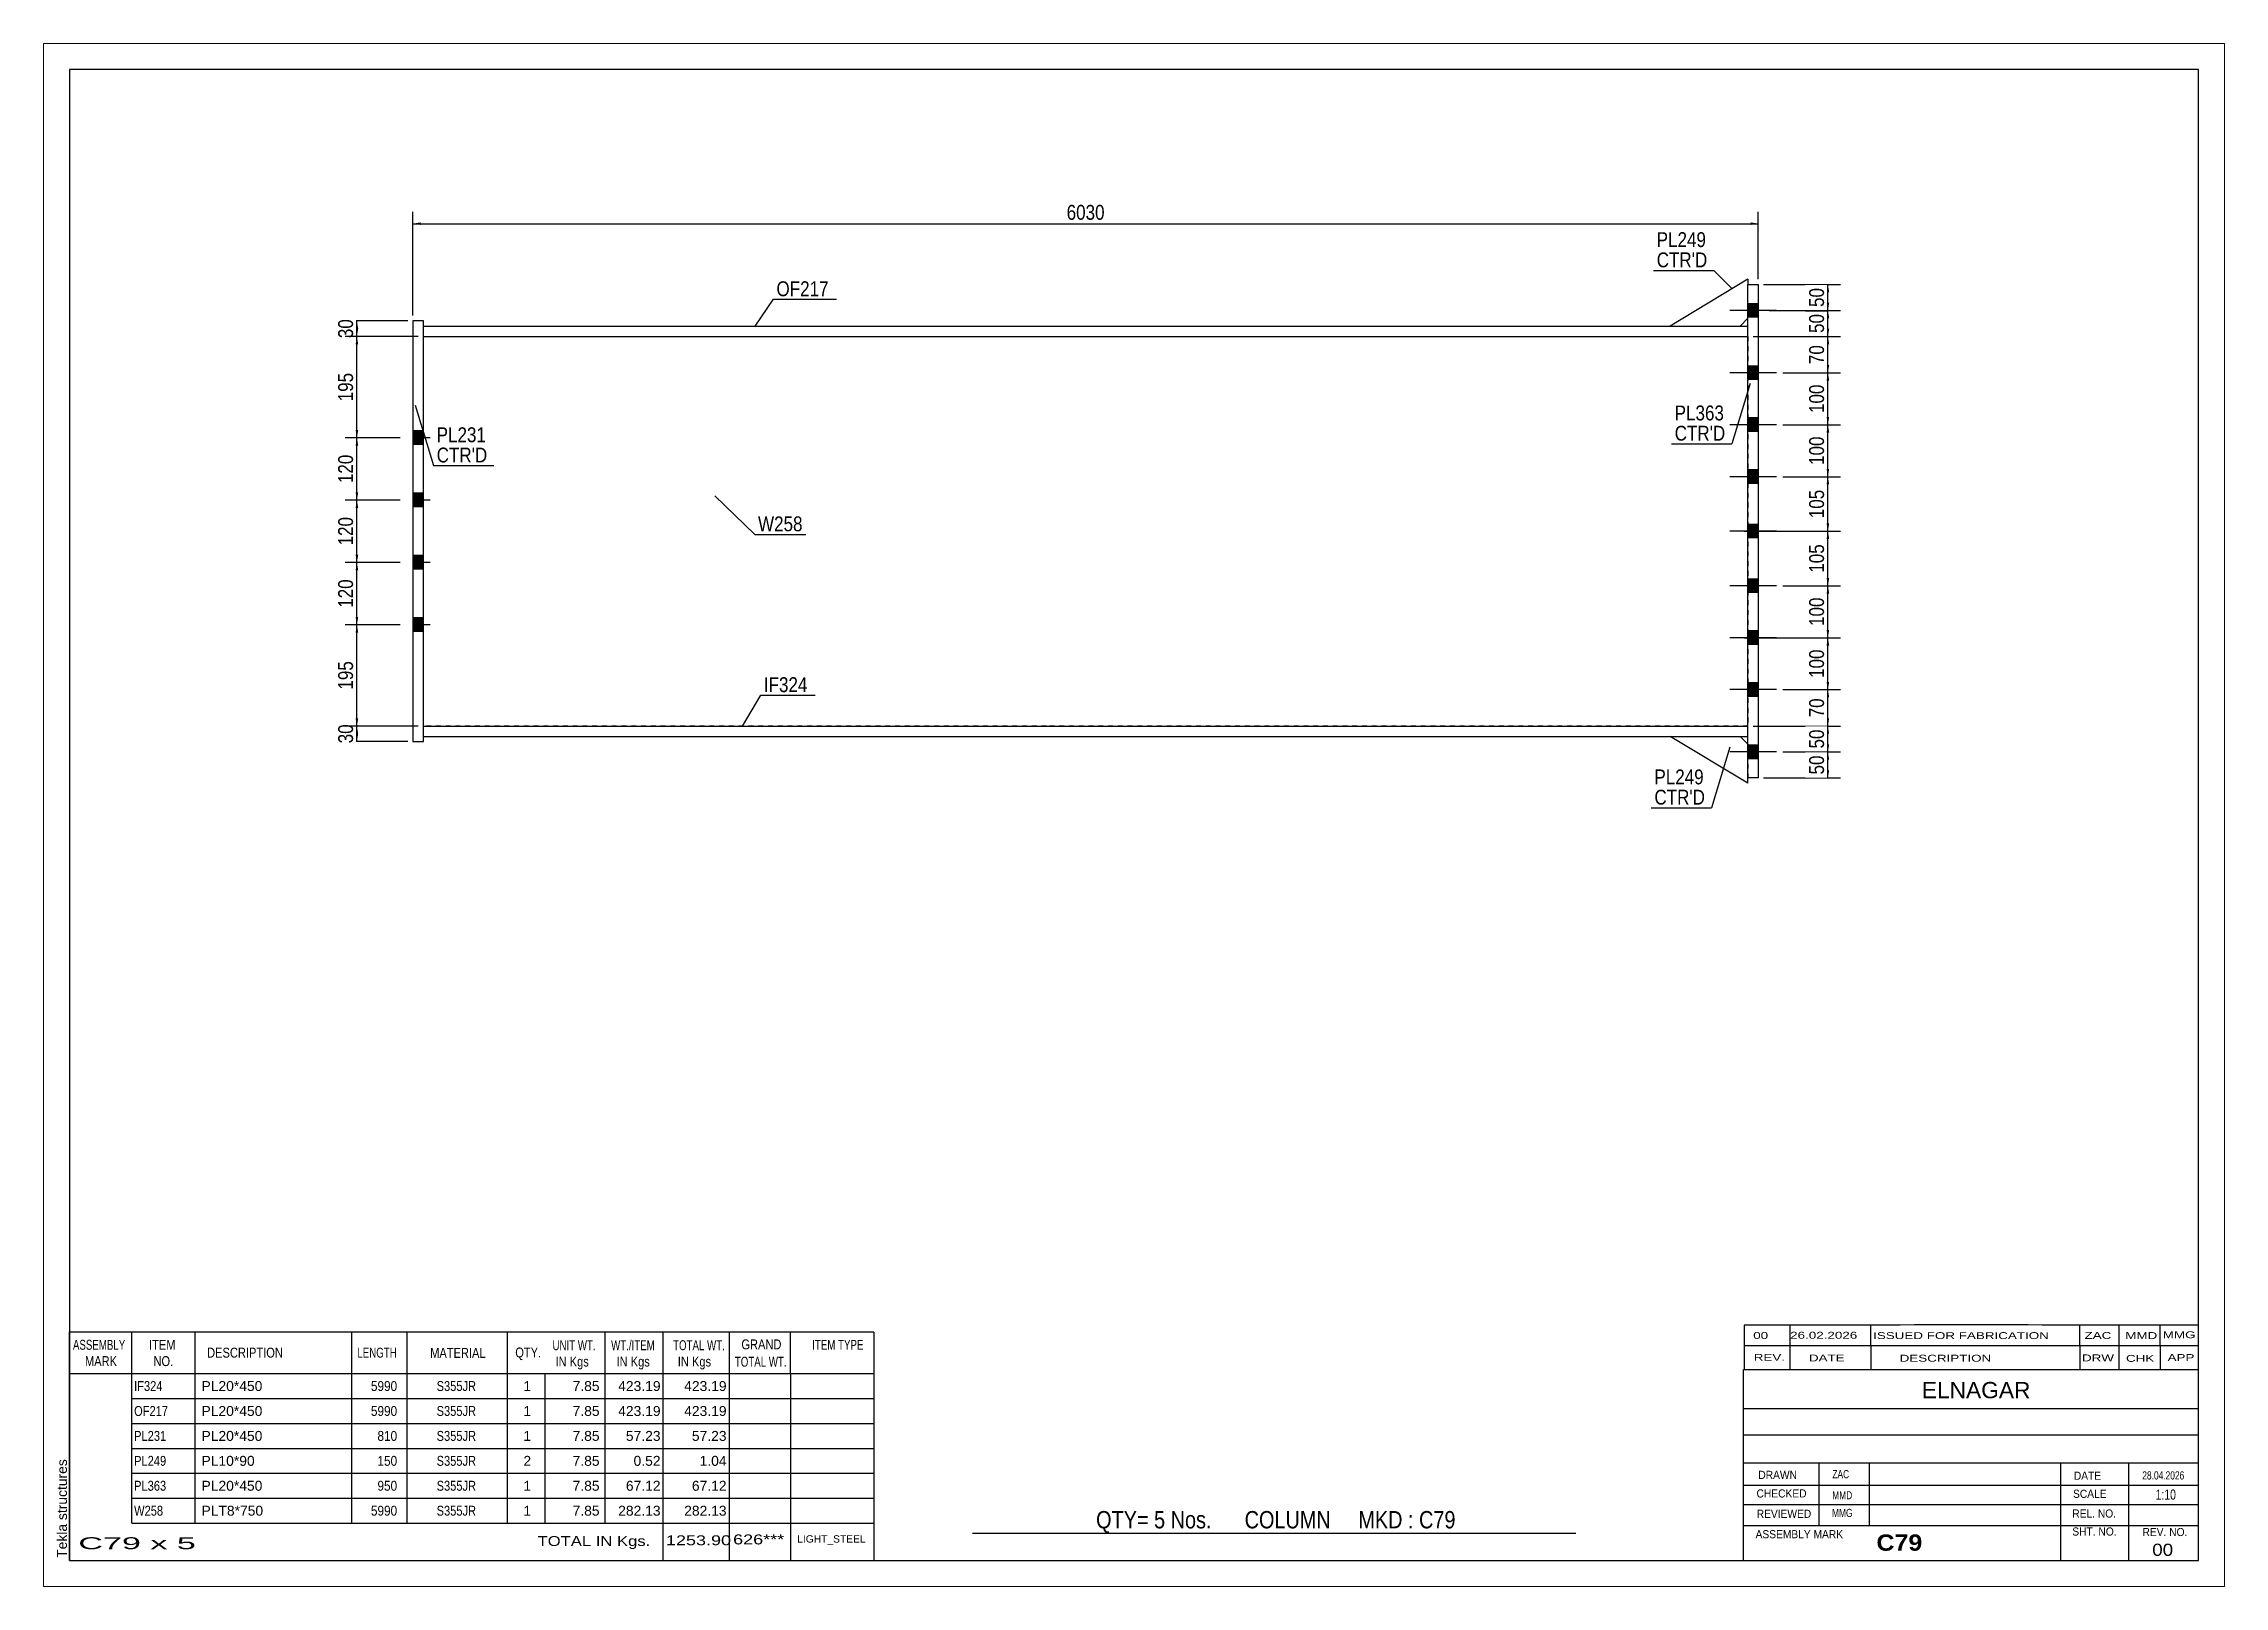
# Paper-space layout 'Layout1' of a CAD drawing. Header units: millimetres. Extents: x 0 to 420, y 0 to 297.
# The model-space entities are those that its viewports show. They can reach past a viewport. Long polylines and large blocks are cut down to what shows.
import ezdxf

# ---------------------------------------------------------------- set-up
doc = ezdxf.new("R2010")
doc.units = ezdxf.units.MM
doc.linetypes.add('DXK_LINE_DOT1', pattern=[1.8814, 0.9407, -0.9407])
doc.layers.add('Viewport layer', color=7, linetype='Continuous', plot=False)
doc.styles.add('Arial', font='ARIAL.TTF', dxfattribs={"height": 0.2})
doc.styles.add('Arial Bold', font='ARIALBD.TTF', dxfattribs={"height": 0.2})
doc.styles.add('Arial Narrow', font='ARIALN.TTF', dxfattribs={"height": 0.2})

# ---------------------------------------------------------------- blocks, each defined once
blk = doc.blocks.new('Unknown-622254100-1209')
at = {"color": 5, "linetype": 'Continuous'}
for p, q in [((45.86, 123.87), (-364.14, 123.87)), ((-364.14, 123.87), (-364.14, -163.13)), ((45.86, -163.13), (45.86, 123.87)), ((-364.14, -163.13), (45.86, -163.13))]:
    blk.add_line(p, q, dxfattribs=at)
at = {"color": 174, "linetype": 'Continuous', "style": 'Arial'}
blk.add_text('Tekla structures', height=1.9102, rotation=90, dxfattribs=at).set_placement((-364.64, -162.63))
blk = doc.blocks.new('Part-622254100-1255 - 1230')
at = {"color": 2, "linetype": 'Continuous'}
for p, q in [((-296, 72.5), (-296, 74.5)), ((-296, 74.5), (-176, 74.5)), ((-296, 72.5), (-176, 72.5)), ((-175.9, 74.5), (-40.9, 74.5)), ((-175.9, 72.5), (-40.9, 72.5)), ((-40.9, 72.5), (-40.9, 74.5))]:
    blk.add_line(p, q, dxfattribs=at)
blk = doc.blocks.new('Part-622254100-1321 - 1230')
at = {"color": 2, "linetype": 'Continuous'}
for p, q in [((-40.9, 83.5), (-55.9, 74.5)), ((-40.9, 83.5), (-40.9, 82.5)), ((-42.4, 74.5), (-40.9, 76))]:
    blk.add_line(p, q, dxfattribs=at)
at = {"color": 7, "linetype": 'DXK_LINE_DOT1'}
for p, q in [((-40.9, 76), (-40.9, 82.5)), ((-55.9, 74.5), (-42.4, 74.5))]:
    blk.add_line(p, q, dxfattribs=at)
blk = doc.blocks.new('Part-622254100-1277 - 1230')
at = {"color": 2, "linetype": 'Continuous'}
for p, q in [((-296, -4.5), (-296, -2.5)), ((-296, -2.5), (-176, -2.5)), ((-175.9, -2.5), (-40.9, -2.5)), ((-40.9, -4.5), (-40.9, -2.5)), ((-296, -4.5), (-176, -4.5)), ((-175.9, -4.5), (-40.9, -4.5))]:
    blk.add_line(p, q, dxfattribs=at)
blk = doc.blocks.new('Part-622254100-1299 - 1230')
at = {"color": 2, "linetype": 'Continuous'}
for p, q in [((-40.9, 82.5), (-38.9, 82.5)), ((-40.9, -12.5), (-40.9, 82.5)), ((-38.9, 82.5), (-38.9, -12.5)), ((-38.9, -12.5), (-40.9, -12.5))]:
    blk.add_line(p, q, dxfattribs=at)
blk = doc.blocks.new('Part-622254100-1326 - 1230')
at = {"color": 2, "linetype": 'Continuous'}
for p, q in [((-40.9, -13.5), (-55.9, -4.5)), ((-42.4, -4.5), (-40.9, -6)), ((-40.9, -13.5), (-40.9, -12.5))]:
    blk.add_line(p, q, dxfattribs=at)
at = {"color": 7, "linetype": 'DXK_LINE_DOT1'}
for p, q in [((-55.9, -4.5), (-42.4, -4.5)), ((-40.9, -6), (-40.9, -12.5))]:
    blk.add_line(p, q, dxfattribs=at)
blk = doc.blocks.new('Part-622254100-1348 - 1230')
at = {"color": 2, "linetype": 'Continuous'}
for p, q in [((-296, 75.5), (-298, 75.5)), ((-298, 75.5), (-298, -5.5)), ((-296, -5.5), (-296, 75.5)), ((-298, -5.5), (-296, -5.5))]:
    blk.add_line(p, q, dxfattribs=at)
blk = doc.blocks.new('Part-622254100-1364 - 1230')
at = {"color": 7, "linetype": 'DXK_LINE_DOT1'}
for p, q in [((-296, 72.5), (-176, 72.5)), ((-296, -2.5), (-296, 72.5)), ((-175.9, 72.5), (-40.9, 72.5)), ((-40.9, 72.5), (-40.9, -2.5)), ((-176, -2.5), (-296, -2.5)), ((-40.9, -2.5), (-175.9, -2.5))]:
    blk.add_line(p, q, dxfattribs=at)
blk = doc.blocks.new('Bolt-622254100-1365 - 1230')
at = {"linetype": 'Continuous'}
for points in [[(-40.9, 78.8), (-40.9, 76.2), (-38.9, 76.2), (-38.9, 78.8)], [(-40.9, 78.8), (-40.9, 76.2), (-38.9, 76.2), (-38.9, 78.8)], [(-40.9, 66.8), (-40.9, 64.2), (-38.9, 64.2), (-38.9, 66.8)], [(-40.9, 66.8), (-40.9, 64.2), (-38.9, 64.2), (-38.9, 66.8)], [(-40.9, 56.8), (-40.9, 54.2), (-38.9, 54.2), (-38.9, 56.8)], [(-40.9, 56.8), (-40.9, 54.2), (-38.9, 54.2), (-38.9, 56.8)], [(-40.9, 46.8), (-40.9, 44.2), (-38.9, 44.2), (-38.9, 46.8)], [(-40.9, 46.8), (-40.9, 44.2), (-38.9, 44.2), (-38.9, 46.8)], [(-40.9, 36.3), (-40.9, 33.7), (-38.9, 33.7), (-38.9, 36.3)], [(-40.9, 36.3), (-40.9, 33.7), (-38.9, 33.7), (-38.9, 36.3)], [(-40.9, 25.8), (-40.9, 23.2), (-38.9, 23.2), (-38.9, 25.8)], [(-40.9, 25.8), (-40.9, 23.2), (-38.9, 23.2), (-38.9, 25.8)], [(-40.9, 15.8), (-40.9, 13.2), (-38.9, 13.2), (-38.9, 15.8)], [(-40.9, 15.8), (-40.9, 13.2), (-38.9, 13.2), (-38.9, 15.8)], [(-40.9, 5.8), (-40.9, 3.2), (-38.9, 3.2), (-38.9, 5.8)], [(-40.9, 5.8), (-40.9, 3.2), (-38.9, 3.2), (-38.9, 5.8)], [(-40.9, -6.2), (-40.9, -8.8), (-38.9, -8.8), (-38.9, -6.2)], [(-40.9, -6.2), (-40.9, -8.8), (-38.9, -8.8), (-38.9, -6.2)]]:
    blk.add_hatch(color=3, dxfattribs=at).paths.add_polyline_path(points)
at = {"color": 3, "linetype": 'Continuous'}
for p, q in [((-35.4, 77.5), (-44.4, 77.5)), ((-35.4, 77.5), (-44.4, 77.5)), ((-38.9, 78.8), (-40.9, 78.8)), ((-38.9, 78.8), (-40.9, 78.8)), ((-38.9, 76.2), (-40.9, 76.2)), ((-38.9, 76.2), (-40.9, 76.2)), ((-35.4, 65.5), (-44.4, 65.5)), ((-35.4, 65.5), (-44.4, 65.5)), ((-38.9, 66.8), (-40.9, 66.8)), ((-38.9, 66.8), (-40.9, 66.8)), ((-38.9, 64.2), (-40.9, 64.2)), ((-38.9, 64.2), (-40.9, 64.2)), ((-35.4, 55.5), (-44.4, 55.5)), ((-35.4, 55.5), (-44.4, 55.5)), ((-38.9, 56.8), (-40.9, 56.8)), ((-38.9, 56.8), (-40.9, 56.8)), ((-38.9, 54.2), (-40.9, 54.2)), ((-38.9, 54.2), (-40.9, 54.2)), ((-38.9, 46.8), (-40.9, 46.8)), ((-38.9, 46.8), (-40.9, 46.8)), ((-35.4, 45.5), (-44.4, 45.5)), ((-35.4, 45.5), (-44.4, 45.5)), ((-38.9, 44.2), (-40.9, 44.2)), ((-38.9, 44.2), (-40.9, 44.2)), ((-35.4, 35), (-44.4, 35)), ((-35.4, 35), (-44.4, 35)), ((-38.9, 36.3), (-40.9, 36.3)), ((-38.9, 36.3), (-40.9, 36.3)), ((-38.9, 33.7), (-40.9, 33.7)), ((-38.9, 33.7), (-40.9, 33.7)), ((-38.9, 25.8), (-40.9, 25.8)), ((-38.9, 25.8), (-40.9, 25.8)), ((-35.4, 24.5), (-44.4, 24.5)), ((-35.4, 24.5), (-44.4, 24.5)), ((-38.9, 23.2), (-40.9, 23.2)), ((-38.9, 23.2), (-40.9, 23.2)), ((-35.4, 14.5), (-44.4, 14.5)), ((-35.4, 14.5), (-44.4, 14.5)), ((-38.9, 15.8), (-40.9, 15.8)), ((-38.9, 15.8), (-40.9, 15.8)), ((-38.9, 13.2), (-40.9, 13.2)), ((-38.9, 13.2), (-40.9, 13.2)), ((-35.4, 4.5), (-44.4, 4.5)), ((-35.4, 4.5), (-44.4, 4.5)), ((-38.9, 5.8), (-40.9, 5.8)), ((-38.9, 5.8), (-40.9, 5.8)), ((-38.9, 3.2), (-40.9, 3.2)), ((-38.9, 3.2), (-40.9, 3.2)), ((-35.4, -7.5), (-44.4, -7.5)), ((-35.4, -7.5), (-44.4, -7.5)), ((-38.9, -6.2), (-40.9, -6.2)), ((-38.9, -6.2), (-40.9, -6.2)), ((-38.9, -8.8), (-40.9, -8.8)), ((-38.9, -8.8), (-40.9, -8.8))]:
    blk.add_line(p, q, dxfattribs=at)
blk = doc.blocks.new('Bolt-622254100-1366 - 1230')
at = {"linetype": 'Continuous'}
for points in [[(-298, 54.3), (-298, 51.7), (-296, 51.7), (-296, 54.3)], [(-298, 54.3), (-298, 51.7), (-296, 51.7), (-296, 54.3)], [(-298, 42.3), (-298, 39.7), (-296, 39.7), (-296, 42.3)], [(-298, 42.3), (-298, 39.7), (-296, 39.7), (-296, 42.3)], [(-298, 30.3), (-298, 27.7), (-296, 27.7), (-296, 30.3)], [(-298, 30.3), (-298, 27.7), (-296, 27.7), (-296, 30.3)], [(-298, 18.3), (-298, 15.7), (-296, 15.7), (-296, 18.3)], [(-298, 18.3), (-298, 15.7), (-296, 15.7), (-296, 18.3)]]:
    blk.add_hatch(color=3, dxfattribs=at).paths.add_polyline_path(points)
at = {"color": 3, "linetype": 'Continuous'}
for p, q in [((-296, 54.3), (-298, 54.3)), ((-296, 54.3), (-298, 54.3)), ((-294.7, 53), (-298, 53)), ((-294.7, 53), (-298, 53)), ((-296, 51.7), (-298, 51.7)), ((-296, 51.7), (-298, 51.7)), ((-296, 42.3), (-298, 42.3)), ((-296, 42.3), (-298, 42.3)), ((-294.7, 41), (-298, 41)), ((-294.7, 41), (-298, 41)), ((-296, 39.7), (-298, 39.7)), ((-296, 39.7), (-298, 39.7)), ((-296, 30.3), (-298, 30.3)), ((-296, 30.3), (-298, 30.3)), ((-294.7, 29), (-298, 29)), ((-294.7, 29), (-298, 29)), ((-296, 27.7), (-298, 27.7)), ((-296, 27.7), (-298, 27.7)), ((-296, 18.3), (-298, 18.3)), ((-296, 18.3), (-298, 18.3)), ((-294.7, 17), (-298, 17)), ((-294.7, 17), (-298, 17)), ((-296, 15.7), (-298, 15.7)), ((-296, 15.7), (-298, 15.7))]:
    blk.add_line(p, q, dxfattribs=at)
blk = doc.blocks.new('StraightDimension-622254100-2229 - 1230')
at = {"linetype": 'Continuous'}
for points in [[(-25.75, 76), (-25.5, 77.5), (-25.25, 76)], [(-25.25, 74), (-25.5, 72.5), (-25.75, 74)]]:
    blk.add_hatch(color=7, dxfattribs=at).paths.add_polyline_path(points)
at = {"color": 7, "linetype": 'Continuous'}
for p, q in [((-36.78, 77.5), (-23.1, 77.5)), ((-25.5, 72.5), (-25.5, 77.5)), ((-39.9, 72.5), (-23.1, 72.5))]:
    blk.add_line(p, q, dxfattribs=at)
at = {"color": 0}
blk.add_wipeout([(-25.65, 77.43), (-29.85, 77.43), (-29.85, 72.57), (-25.65, 72.57)], dxfattribs=at)
at = {"color": 3, "style": 'Arial Narrow'}
blk.add_text('50', height=2.863, rotation=90.0002, dxfattribs=at).set_placement((-26.25, 73.17))
blk = doc.blocks.new('StraightDimension-622254100-1617 - 1230')
at = {"linetype": 'Continuous'}
for points in [[(-309.05, 39.5), (-308.8, 41), (-308.55, 39.5)], [(-308.55, 30.5), (-308.8, 29), (-309.05, 30.5)]]:
    blk.add_hatch(color=7, dxfattribs=at).paths.add_polyline_path(points)
at = {"color": 7, "linetype": 'Continuous'}
for p, q in [((-300.5, 41), (-311.05, 41)), ((-308.8, 29), (-308.8, 41)), ((-300.5, 29), (-311.05, 29))]:
    blk.add_line(p, q, dxfattribs=at)
at = {"color": 0}
blk.add_wipeout([(-308.95, 38.34), (-313.15, 38.34), (-313.15, 31.66), (-308.95, 31.66)], dxfattribs=at)
at = {"color": 3, "style": 'Arial Narrow'}
blk.add_text('120', height=2.863, rotation=90.0002, dxfattribs=at).set_placement((-309.55, 32.26))
blk = doc.blocks.new('StraightDimension-622254100-1424 - 1230')
at = {"linetype": 'Continuous'}
for points in [[(-309.05, -4), (-308.8, -2.5), (-308.55, -4)], [(-308.55, -4), (-308.8, -5.5), (-309.05, -4)]]:
    blk.add_hatch(color=7, dxfattribs=at).paths.add_polyline_path(points)
at = {"color": 7, "linetype": 'Continuous'}
for p, q in [((-297, -2.5), (-311.05, -2.5)), ((-308.8, -5.5), (-308.8, -2.5)), ((-299, -5.5), (-311.05, -5.5))]:
    blk.add_line(p, q, dxfattribs=at)
at = {"color": 0}
blk.add_wipeout([(-308.95, -1.57), (-313.15, -1.57), (-313.15, -6.43), (-308.95, -6.43)], dxfattribs=at)
at = {"color": 3, "style": 'Arial Narrow'}
blk.add_text('30', height=2.863, rotation=90.0002, dxfattribs=at).set_placement((-309.55, -5.83))
blk = doc.blocks.new('StraightDimension-622254100-1375 - 1230')
at = {"linetype": 'Continuous'}
for points in [[(-296.5, 93.96), (-298, 94.21), (-296.5, 94.46)], [(-40.4, 94.46), (-38.9, 94.21), (-40.4, 93.96)]]:
    blk.add_hatch(color=7, dxfattribs=at).paths.add_polyline_path(points)
at = {"color": 7, "linetype": 'Continuous'}
for p, q in [((-298, 76.5), (-298, 96.46)), ((-298, 94.21), (-38.9, 94.21)), ((-38.9, 83.5), (-38.9, 96.46))]:
    blk.add_line(p, q, dxfattribs=at)
at = {"color": 0}
blk.add_wipeout([(-164.19, 94.36), (-164.19, 98.56), (-172.71, 98.56), (-172.71, 94.36)], dxfattribs=at)
at = {"color": 3, "style": 'Arial Narrow'}
blk.add_text('6030', height=2.863, dxfattribs=at).set_placement((-172.11, 94.96))
blk = doc.blocks.new('StraightDimension-622254100-1395 - 1230')
at = {"linetype": 'Continuous'}
for points in [[(-309.05, 74), (-308.8, 75.5), (-308.55, 74)], [(-308.55, 74), (-308.8, 72.5), (-309.05, 74)]]:
    blk.add_hatch(color=7, dxfattribs=at).paths.add_polyline_path(points)
at = {"color": 7, "linetype": 'Continuous'}
for p, q in [((-299, 75.5), (-311.05, 75.5)), ((-297, 72.5), (-311.05, 72.5)), ((-308.8, 72.5), (-308.8, 75.5))]:
    blk.add_line(p, q, dxfattribs=at)
at = {"color": 0}
blk.add_wipeout([(-308.95, 76.43), (-313.15, 76.43), (-313.15, 71.57), (-308.95, 71.57)], dxfattribs=at)
at = {"color": 3, "style": 'Arial Narrow'}
blk.add_text('30', height=2.863, rotation=90.0002, dxfattribs=at).set_placement((-309.55, 72.17))
blk = doc.blocks.new('StraightDimension-622254100-1403 - 1230')
at = {"linetype": 'Continuous'}
for points in [[(-309.05, 71), (-308.8, 72.5), (-308.55, 71)], [(-308.55, 54.5), (-308.8, 53), (-309.05, 54.5)]]:
    blk.add_hatch(color=7, dxfattribs=at).paths.add_polyline_path(points)
at = {"color": 7, "linetype": 'Continuous'}
for p, q in [((-297, 72.5), (-311.05, 72.5)), ((-308.8, 53), (-308.8, 72.5)), ((-300.5, 53), (-311.05, 53))]:
    blk.add_line(p, q, dxfattribs=at)
at = {"color": 0}
blk.add_wipeout([(-308.95, 66.09), (-313.15, 66.09), (-313.15, 59.41), (-308.95, 59.41)], dxfattribs=at)
at = {"color": 3, "style": 'Arial Narrow'}
blk.add_text('195', height=2.863, rotation=90.0002, dxfattribs=at).set_placement((-309.55, 60.01))
blk = doc.blocks.new('StraightDimension-622254100-2230 - 1230')
at = {"linetype": 'Continuous'}
for points in [[(-25.75, 71), (-25.5, 72.5), (-25.25, 71)], [(-25.25, 67), (-25.5, 65.5), (-25.75, 67)]]:
    blk.add_hatch(color=7, dxfattribs=at).paths.add_polyline_path(points)
at = {"color": 7, "linetype": 'Continuous'}
for p, q in [((-39.9, 72.5), (-23.1, 72.5)), ((-25.5, 65.5), (-25.5, 72.5)), ((-34.15, 65.5), (-23.1, 65.5))]:
    blk.add_line(p, q, dxfattribs=at)
at = {"color": 0}
blk.add_wipeout([(-25.65, 71.43), (-29.85, 71.43), (-29.85, 66.57), (-25.65, 66.57)], dxfattribs=at)
at = {"color": 3, "style": 'Arial Narrow'}
blk.add_text('70', height=2.863, rotation=90.0002, dxfattribs=at).set_placement((-26.25, 67.17))
blk = doc.blocks.new('StraightDimension-622254100-1417 - 1230')
at = {"linetype": 'Continuous'}
for points in [[(-309.05, 15.5), (-308.8, 17), (-308.55, 15.5)], [(-308.55, -1), (-308.8, -2.5), (-309.05, -1)]]:
    blk.add_hatch(color=7, dxfattribs=at).paths.add_polyline_path(points)
at = {"color": 7, "linetype": 'Continuous'}
for p, q in [((-300.5, 17), (-311.05, 17)), ((-308.8, -2.5), (-308.8, 17)), ((-297, -2.5), (-311.05, -2.5))]:
    blk.add_line(p, q, dxfattribs=at)
at = {"color": 0}
blk.add_wipeout([(-308.95, 10.59), (-313.15, 10.59), (-313.15, 3.91), (-308.95, 3.91)], dxfattribs=at)
at = {"color": 3, "style": 'Arial Narrow'}
blk.add_text('195', height=2.863, rotation=90.0002, dxfattribs=at).set_placement((-309.55, 4.51))
blk = doc.blocks.new('StraightDimension-622254100-1615 - 1230')
at = {"linetype": 'Continuous'}
for points in [[(-309.05, 27.5), (-308.8, 29), (-308.55, 27.5)], [(-308.55, 18.5), (-308.8, 17), (-309.05, 18.5)]]:
    blk.add_hatch(color=7, dxfattribs=at).paths.add_polyline_path(points)
at = {"color": 7, "linetype": 'Continuous'}
for p, q in [((-300.5, 29), (-311.05, 29)), ((-308.8, 17), (-308.8, 29)), ((-300.5, 17), (-311.05, 17))]:
    blk.add_line(p, q, dxfattribs=at)
at = {"color": 0}
blk.add_wipeout([(-308.95, 26.34), (-313.15, 26.34), (-313.15, 19.66), (-308.95, 19.66)], dxfattribs=at)
at = {"color": 3, "style": 'Arial Narrow'}
blk.add_text('120', height=2.863, rotation=90.0002, dxfattribs=at).set_placement((-309.55, 20.26))
blk = doc.blocks.new('StraightDimension-622254100-1619 - 1230')
at = {"linetype": 'Continuous'}
for points in [[(-309.05, 51.5), (-308.8, 53), (-308.55, 51.5)], [(-308.55, 42.5), (-308.8, 41), (-309.05, 42.5)]]:
    blk.add_hatch(color=7, dxfattribs=at).paths.add_polyline_path(points)
at = {"color": 7, "linetype": 'Continuous'}
for p, q in [((-300.5, 53), (-311.05, 53)), ((-308.8, 41), (-308.8, 53)), ((-300.5, 41), (-311.05, 41))]:
    blk.add_line(p, q, dxfattribs=at)
at = {"color": 0}
blk.add_wipeout([(-308.95, 50.34), (-313.15, 50.34), (-313.15, 43.66), (-308.95, 43.66)], dxfattribs=at)
at = {"color": 3, "style": 'Arial Narrow'}
blk.add_text('120', height=2.863, rotation=90.0002, dxfattribs=at).set_placement((-309.55, 44.26))
blk = doc.blocks.new('StraightDimension-622254100-2228 - 1230')
at = {"linetype": 'Continuous'}
for points in [[(-25.75, 81), (-25.5, 82.5), (-25.25, 81)], [(-25.25, 79), (-25.5, 77.5), (-25.75, 79)]]:
    blk.add_hatch(color=7, dxfattribs=at).paths.add_polyline_path(points)
at = {"color": 7, "linetype": 'Continuous'}
for p, q in [((-37.9, 82.5), (-23.1, 82.5)), ((-25.5, 77.5), (-25.5, 82.5)), ((-36.78, 77.5), (-23.1, 77.5))]:
    blk.add_line(p, q, dxfattribs=at)
at = {"color": 0}
blk.add_wipeout([(-25.65, 82.43), (-29.85, 82.43), (-29.85, 77.57), (-25.65, 77.57)], dxfattribs=at)
at = {"color": 3, "style": 'Arial Narrow'}
blk.add_text('50', height=2.863, rotation=90.0002, dxfattribs=at).set_placement((-26.25, 78.17))
blk = doc.blocks.new('StraightDimension-622254100-2231 - 1230')
at = {"linetype": 'Continuous'}
for points in [[(-25.75, 64), (-25.5, 65.5), (-25.25, 64)], [(-25.25, 57), (-25.5, 55.5), (-25.75, 57)]]:
    blk.add_hatch(color=7, dxfattribs=at).paths.add_polyline_path(points)
at = {"color": 7, "linetype": 'Continuous'}
for p, q in [((-34.15, 65.5), (-23.1, 65.5)), ((-25.5, 55.5), (-25.5, 65.5)), ((-34.15, 55.5), (-23.1, 55.5))]:
    blk.add_line(p, q, dxfattribs=at)
at = {"color": 0}
blk.add_wipeout([(-25.65, 63.84), (-29.85, 63.84), (-29.85, 57.16), (-25.65, 57.16)], dxfattribs=at)
at = {"color": 3, "style": 'Arial Narrow'}
blk.add_text('100', height=2.863, rotation=90.0002, dxfattribs=at).set_placement((-26.25, 57.76))
blk = doc.blocks.new('StraightDimension-622254100-2232 - 1230')
at = {"linetype": 'Continuous'}
for points in [[(-25.75, 54), (-25.5, 55.5), (-25.25, 54)], [(-25.25, 47), (-25.5, 45.5), (-25.75, 47)]]:
    blk.add_hatch(color=7, dxfattribs=at).paths.add_polyline_path(points)
at = {"color": 7, "linetype": 'Continuous'}
for p, q in [((-34.15, 55.5), (-23.1, 55.5)), ((-25.5, 45.5), (-25.5, 55.5)), ((-34.15, 45.5), (-23.1, 45.5))]:
    blk.add_line(p, q, dxfattribs=at)
at = {"color": 0}
blk.add_wipeout([(-25.65, 53.84), (-29.85, 53.84), (-29.85, 47.16), (-25.65, 47.16)], dxfattribs=at)
at = {"color": 3, "style": 'Arial Narrow'}
blk.add_text('100', height=2.863, rotation=90.0002, dxfattribs=at).set_placement((-26.25, 47.76))
blk = doc.blocks.new('StraightDimension-622254100-2233 - 1230')
at = {"linetype": 'Continuous'}
for points in [[(-25.75, 44), (-25.5, 45.5), (-25.25, 44)], [(-25.25, 36.5), (-25.5, 35), (-25.75, 36.5)]]:
    blk.add_hatch(color=7, dxfattribs=at).paths.add_polyline_path(points)
at = {"color": 7, "linetype": 'Continuous'}
for p, q in [((-34.15, 45.5), (-23.1, 45.5)), ((-25.5, 35), (-25.5, 45.5)), ((-41.65, 35), (-23.1, 35))]:
    blk.add_line(p, q, dxfattribs=at)
at = {"color": 0}
blk.add_wipeout([(-25.65, 43.59), (-29.85, 43.59), (-29.85, 36.91), (-25.65, 36.91)], dxfattribs=at)
at = {"color": 3, "style": 'Arial Narrow'}
blk.add_text('105', height=2.863, rotation=90.0002, dxfattribs=at).set_placement((-26.25, 37.51))
blk = doc.blocks.new('StraightDimension-622254100-2234 - 1230')
at = {"linetype": 'Continuous'}
for points in [[(-25.75, 33.5), (-25.5, 35), (-25.25, 33.5)], [(-25.25, 26), (-25.5, 24.5), (-25.75, 26)]]:
    blk.add_hatch(color=7, dxfattribs=at).paths.add_polyline_path(points)
at = {"color": 7, "linetype": 'Continuous'}
for p, q in [((-41.65, 35), (-23.1, 35)), ((-25.5, 24.5), (-25.5, 35)), ((-34.15, 24.5), (-23.1, 24.5))]:
    blk.add_line(p, q, dxfattribs=at)
at = {"color": 0}
blk.add_wipeout([(-25.65, 33.09), (-29.85, 33.09), (-29.85, 26.41), (-25.65, 26.41)], dxfattribs=at)
at = {"color": 3, "style": 'Arial Narrow'}
blk.add_text('105', height=2.863, rotation=90.0002, dxfattribs=at).set_placement((-26.25, 27.01))
blk = doc.blocks.new('StraightDimension-622254100-2235 - 1230')
at = {"linetype": 'Continuous'}
for points in [[(-25.75, 23), (-25.5, 24.5), (-25.25, 23)], [(-25.25, 16), (-25.5, 14.5), (-25.75, 16)]]:
    blk.add_hatch(color=7, dxfattribs=at).paths.add_polyline_path(points)
at = {"color": 7, "linetype": 'Continuous'}
for p, q in [((-34.15, 24.5), (-23.1, 24.5)), ((-25.5, 14.5), (-25.5, 24.5)), ((-41.65, 14.5), (-23.1, 14.5))]:
    blk.add_line(p, q, dxfattribs=at)
at = {"color": 0}
blk.add_wipeout([(-25.65, 22.84), (-29.85, 22.84), (-29.85, 16.16), (-25.65, 16.16)], dxfattribs=at)
at = {"color": 3, "style": 'Arial Narrow'}
blk.add_text('100', height=2.863, rotation=90.0002, dxfattribs=at).set_placement((-26.25, 16.76))
blk = doc.blocks.new('StraightDimension-622254100-2236 - 1230')
at = {"linetype": 'Continuous'}
for points in [[(-25.75, 13), (-25.5, 14.5), (-25.25, 13)], [(-25.25, 6), (-25.5, 4.5), (-25.75, 6)]]:
    blk.add_hatch(color=7, dxfattribs=at).paths.add_polyline_path(points)
at = {"color": 7, "linetype": 'Continuous'}
for p, q in [((-41.65, 14.5), (-23.1, 14.5)), ((-25.5, 4.5), (-25.5, 14.5)), ((-34.15, 4.5), (-23.1, 4.5))]:
    blk.add_line(p, q, dxfattribs=at)
at = {"color": 0}
blk.add_wipeout([(-25.65, 12.84), (-29.85, 12.84), (-29.85, 6.16), (-25.65, 6.16)], dxfattribs=at)
at = {"color": 3, "style": 'Arial Narrow'}
blk.add_text('100', height=2.863, rotation=90.0002, dxfattribs=at).set_placement((-26.25, 6.76))
blk = doc.blocks.new('StraightDimension-622254100-2237 - 1230')
at = {"linetype": 'Continuous'}
for points in [[(-25.75, 3), (-25.5, 4.5), (-25.25, 3)], [(-25.25, -1), (-25.5, -2.5), (-25.75, -1)]]:
    blk.add_hatch(color=7, dxfattribs=at).paths.add_polyline_path(points)
at = {"color": 7, "linetype": 'Continuous'}
for p, q in [((-34.15, 4.5), (-23.1, 4.5)), ((-25.5, -2.5), (-25.5, 4.5)), ((-39.9, -2.5), (-23.1, -2.5))]:
    blk.add_line(p, q, dxfattribs=at)
at = {"color": 0}
blk.add_wipeout([(-25.65, 3.43), (-29.85, 3.43), (-29.85, -1.43), (-25.65, -1.43)], dxfattribs=at)
at = {"color": 3, "style": 'Arial Narrow'}
blk.add_text('70', height=2.863, rotation=90.0002, dxfattribs=at).set_placement((-26.25, -0.83))
blk = doc.blocks.new('StraightDimension-622254100-2238 - 1230')
at = {"linetype": 'Continuous'}
for points in [[(-25.75, -4), (-25.5, -2.5), (-25.25, -4)], [(-25.25, -6), (-25.5, -7.5), (-25.75, -6)]]:
    blk.add_hatch(color=7, dxfattribs=at).paths.add_polyline_path(points)
at = {"color": 7, "linetype": 'Continuous'}
for p, q in [((-39.9, -2.5), (-23.1, -2.5)), ((-25.5, -7.5), (-25.5, -2.5)), ((-34.15, -7.5), (-23.1, -7.5))]:
    blk.add_line(p, q, dxfattribs=at)
at = {"color": 0}
blk.add_wipeout([(-25.65, -2.57), (-29.85, -2.57), (-29.85, -7.43), (-25.65, -7.43)], dxfattribs=at)
at = {"color": 3, "style": 'Arial Narrow'}
blk.add_text('50', height=2.863, rotation=90.0002, dxfattribs=at).set_placement((-26.25, -6.83))
blk = doc.blocks.new('StraightDimension-622254100-2239 - 1230')
at = {"linetype": 'Continuous'}
for points in [[(-25.75, -9), (-25.5, -7.5), (-25.25, -9)], [(-25.25, -11), (-25.5, -12.5), (-25.75, -11)]]:
    blk.add_hatch(color=7, dxfattribs=at).paths.add_polyline_path(points)
at = {"color": 7, "linetype": 'Continuous'}
for p, q in [((-34.15, -7.5), (-23.1, -7.5)), ((-25.5, -12.5), (-25.5, -7.5)), ((-37.9, -12.5), (-23.1, -12.5))]:
    blk.add_line(p, q, dxfattribs=at)
at = {"color": 0}
blk.add_wipeout([(-25.65, -7.57), (-29.85, -7.57), (-29.85, -12.43), (-25.65, -12.43)], dxfattribs=at)
at = {"color": 3, "style": 'Arial Narrow'}
blk.add_text('50', height=2.863, rotation=90.0002, dxfattribs=at).set_placement((-26.25, -11.83))
blk = doc.blocks.new('CBS_BOM-622254100-2486')
at = {"color": 7, "linetype": 'Continuous'}
for p, q in [((-364.17, -127.16), (-364.17, -119.16)), ((-364.17, -119.16), (-209.25, -119.16)), ((-352.17, -127.16), (-352.17, -119.16)), ((-339.98, -127.16), (-339.98, -119.16)), ((-309.81, -127.16), (-309.81, -119.16)), ((-299.14, -127.16), (-299.14, -119.16)), ((-279.82, -127.16), (-279.82, -119.16)), ((-261.02, -127.16), (-261.02, -119.16)), ((-249.8, -127.16), (-249.8, -119.16)), ((-237.02, -127.16), (-237.02, -119.16)), ((-225.27, -127.16), (-225.27, -119.16)), ((-209.25, -119.17), (-209.25, -127.15)), ((-364.17, -127.16), (-209.25, -127.16)), ((-364.17, -131.96), (-364.17, -127.16)), ((-352.17, -131.96), (-352.17, -127.16)), ((-339.98, -131.96), (-339.98, -127.16)), ((-309.81, -131.96), (-309.81, -127.16)), ((-299.14, -131.96), (-299.14, -127.16)), ((-279.82, -131.96), (-279.82, -127.16)), ((-272.55, -131.96), (-272.55, -127.16)), ((-261.02, -131.96), (-261.02, -127.16)), ((-249.8, -131.96), (-249.8, -127.16)), ((-237.02, -131.96), (-237.02, -127.16)), ((-225.25, -131.96), (-225.25, -127.16)), ((-209.25, -127.16), (-209.25, -131.96)), ((-364.17, -136.76), (-364.17, -131.96)), ((-352.17, -131.96), (-209.25, -131.96)), ((-352.17, -136.76), (-352.17, -131.96)), ((-339.98, -136.76), (-339.98, -131.96)), ((-309.81, -136.76), (-309.81, -131.96)), ((-299.14, -136.76), (-299.14, -131.96)), ((-279.82, -136.76), (-279.82, -131.96)), ((-272.55, -136.76), (-272.55, -131.96)), ((-261.02, -136.76), (-261.02, -131.96)), ((-249.8, -136.76), (-249.8, -131.96)), ((-237.02, -136.76), (-237.02, -131.96)), ((-225.25, -136.76), (-225.25, -131.96)), ((-209.25, -131.96), (-209.25, -136.76)), ((-364.17, -141.56), (-364.17, -136.76)), ((-352.17, -136.76), (-209.25, -136.76)), ((-352.17, -141.56), (-352.17, -136.76)), ((-339.98, -141.56), (-339.98, -136.76)), ((-309.81, -141.56), (-309.81, -136.76)), ((-299.14, -141.56), (-299.14, -136.76)), ((-279.82, -141.56), (-279.82, -136.76)), ((-272.55, -141.56), (-272.55, -136.76)), ((-261.02, -141.56), (-261.02, -136.76)), ((-249.8, -141.56), (-249.8, -136.76)), ((-237.02, -141.56), (-237.02, -136.76)), ((-225.25, -141.56), (-225.25, -136.76)), ((-209.25, -136.76), (-209.25, -141.56)), ((-364.17, -146.36), (-364.17, -141.56)), ((-352.17, -141.56), (-209.25, -141.56)), ((-352.17, -146.36), (-352.17, -141.56)), ((-339.98, -146.36), (-339.98, -141.56)), ((-309.81, -146.36), (-309.81, -141.56)), ((-299.14, -146.36), (-299.14, -141.56)), ((-279.82, -146.36), (-279.82, -141.56)), ((-272.55, -146.36), (-272.55, -141.56)), ((-261.02, -146.36), (-261.02, -141.56)), ((-249.8, -146.36), (-249.8, -141.56)), ((-237.02, -146.36), (-237.02, -141.56)), ((-225.25, -146.36), (-225.25, -141.56)), ((-209.25, -141.56), (-209.25, -146.36)), ((-364.17, -151.16), (-364.17, -146.36)), ((-352.17, -146.36), (-209.25, -146.36)), ((-352.17, -151.16), (-352.17, -146.36)), ((-339.98, -151.16), (-339.98, -146.36)), ((-309.81, -151.16), (-309.81, -146.36)), ((-299.14, -151.16), (-299.14, -146.36)), ((-279.82, -151.16), (-279.82, -146.36)), ((-272.55, -151.16), (-272.55, -146.36)), ((-261.02, -151.16), (-261.02, -146.36)), ((-249.8, -151.16), (-249.8, -146.36)), ((-237.02, -151.16), (-237.02, -146.36)), ((-225.25, -151.16), (-225.25, -146.36)), ((-209.25, -146.36), (-209.25, -151.16)), ((-364.17, -155.96), (-364.17, -151.16)), ((-352.17, -151.16), (-209.25, -151.16)), ((-352.17, -155.96), (-352.17, -151.16)), ((-339.98, -155.96), (-339.98, -151.16)), ((-309.81, -155.96), (-309.81, -151.16)), ((-299.14, -155.96), (-299.14, -151.16)), ((-279.82, -155.96), (-279.82, -151.16)), ((-272.55, -155.96), (-272.55, -151.16)), ((-261.02, -155.96), (-261.02, -151.16)), ((-249.8, -155.96), (-249.8, -151.16)), ((-237.02, -155.96), (-237.02, -151.16)), ((-225.25, -155.96), (-225.25, -151.16)), ((-209.25, -151.16), (-209.25, -155.96)), ((-364.17, -163.16), (-364.17, -155.98)), ((-352.17, -155.96), (-209.25, -155.96)), ((-249.8, -163.16), (-249.8, -155.98)), ((-237.02, -163.16), (-237.02, -155.98)), ((-225.21, -163.16), (-225.21, -155.98)), ((-209.25, -155.96), (-209.25, -163.16)), ((-364.17, -163.16), (-209.25, -163.16))]:
    blk.add_line(p, q, dxfattribs=at)
at = {"color": 3, "linetype": 'Continuous', "style": 'Arial'}
for s, height, width, p in [('ASSEMBLY', 1.91, 0.7, (-363.49, -122.58)), ('ITEM', 1.91, 0.8, (-348.84, -122.58)), ('UNIT WT.', 1.91, 0.7, (-271.13, -122.66)), ('WT./ITEM', 1.91, 0.7, (-259.84, -122.66)), ('TOTAL WT.', 1.91, 0.7, (-247.9, -122.66)), ('GRAND', 1.91, 0.8, (-234.75, -122.5)), ('ITEM TYPE', 1.91, 0.7, (-221.11, -122.58)), ('MARK', 1.91, 0.8, (-361.17, -125.72)), ('NO.', 1.91, 0.8, (-347.98, -125.72)), ('DESCRIPTION', 1.9102, 0.8, (-337.65, -124.09)), ('LENGTH', 1.91, 0.7, (-308.71, -124.09)), ('MATERIAL', 1.91, 0.8, (-294.69, -124.14)), ('QTY.', 1.91, 0.8, (-278.3, -124.06)), ('IN Kgs', 1.91, 0.8, (-270.55, -125.8)), ('IN Kgs', 1.91, 0.8, (-258.8, -125.8)), ('IN Kgs', 1.91, 0.8, (-247, -125.8)), ('TOTAL WT.', 1.91, 0.7, (-236.01, -125.84))]:
    blk.add_text(s, height=height, dxfattribs=dict(at, width=width)).set_placement(p)
at = {"color": 7, "linetype": 'Continuous', "style": 'Arial'}
for s, width, p in [('IF324', 0.8, (-351.71, -130.52)), ('5990', 0.85, (-306.1, -130.52)), ('S355JR', 0.8, (-293.45, -130.52)), ('OF217', 0.8, (-351.71, -135.32)), ('5990', 0.85, (-306.1, -135.32)), ('S355JR', 0.8, (-293.45, -135.32)), ('PL231', 0.8, (-351.71, -140.12)), ('810', 0.85, (-304.84, -140.12)), ('S355JR', 0.8, (-293.45, -140.12)), ('PL249', 0.8, (-351.71, -144.92)), ('150', 0.85, (-304.84, -144.92)), ('S355JR', 0.8, (-293.45, -144.92)), ('PL363', 0.8, (-351.71, -149.72)), ('950', 0.85, (-304.84, -149.72)), ('S355JR', 0.8, (-293.45, -149.72)), ('W258', 0.8, (-351.71, -154.52)), ('5990', 0.85, (-306.1, -154.52)), ('S355JR', 0.8, (-293.45, -154.52))]:
    blk.add_text(s, height=1.91, dxfattribs=dict(at, width=width)).set_placement(p)
for s, p in [('PL20*450', (-338.73, -130.52)), ('1', (-276.73, -130.52)), ('7.85', (-267.26, -130.52)), ('423.19', (-258.48, -130.52)), ('423.19', (-245.77, -130.52)), ('PL20*450', (-338.73, -135.32)), ('1', (-276.73, -135.32)), ('7.85', (-267.26, -135.32)), ('423.19', (-258.48, -135.32)), ('423.19', (-245.77, -135.32)), ('PL20*450', (-338.73, -140.12)), ('1', (-276.73, -140.12)), ('7.85', (-267.26, -140.12)), ('57.23', (-257, -140.12)), ('57.23', (-244.29, -140.12)), ('PL10*90', (-338.73, -144.92)), ('2', (-276.73, -144.92)), ('7.85', (-267.26, -144.92)), ('0.52', (-255.52, -144.92)), ('1.04', (-242.8, -144.92)), ('PL20*450', (-338.73, -149.72)), ('1', (-276.73, -149.72)), ('7.85', (-267.26, -149.72)), ('67.12', (-257, -149.72)), ('67.12', (-244.29, -149.72)), ('PLT8*750', (-338.73, -154.52)), ('1', (-276.73, -154.52)), ('7.85', (-267.26, -154.52)), ('282.13', (-258.48, -154.52)), ('282.13', (-245.77, -154.52))]:
    blk.add_text(s, height=1.91, dxfattribs=at).set_placement(p)
at = {"color": 6, "linetype": 'Continuous', "style": 'Arial'}
for s, height, width, p in [('C79 x 5', 2.292, 2.05, (-362.45, -160.97)), ('TOTAL IN Kgs.', 1.9102, 1.2, (-274.01, -160.36)), ('1253.90', 1.91, 1.3, (-249.28, -160.21)), ('626***', 1.91, 1.3, (-236.35, -160.05))]:
    blk.add_text(s, height=height, dxfattribs=dict(at, width=width)).set_placement(p)
blk.add_text('LIGHT_STEEL', height=1.4135, dxfattribs=at).set_placement((-224, -159.7))
blk = doc.blocks.new('CBS_CALLOFF-622254100-2487')
at = {"color": 7, "linetype": 'Continuous'}
blk.add_line((-190.26, -157.86), (-74.03, -157.88), dxfattribs=at)
at = {"color": 3, "linetype": 'Continuous', "style": 'Arial Narrow'}
blk.add_text('QTY= 5 Nos.      COLUMN     MKD : C79', height=3.3405, dxfattribs=at).set_placement((-166.44, -156.97))
blk = doc.blocks.new('CBS_NAME_BLOG-622254100-2488')
at = {"color": 7, "linetype": 'Continuous'}
for p, q in [((-41.73, -126.38), (45.79, -126.38)), ((-41.73, -163.08), (-41.73, -126.38)), ((-41.73, -133.91), (45.79, -133.91)), ((-41.66, -138.97), (45.86, -138.97)), ((-41.73, -144.34), (45.79, -144.34)), ((-27.21, -156.44), (-27.21, -144.35)), ((-17.52, -156.42), (-17.52, -144.35)), ((19.39, -163.08), (19.39, -144.35)), ((32.45, -163.08), (32.45, -144.34)), ((-41.72, -148.64), (45.86, -148.62)), ((-41.73, -152.38), (45.79, -152.38)), ((-41.73, -156.43), (45.79, -156.43)), ((-41.73, -163.13), (45.86, -163.13))]:
    blk.add_line(p, q, dxfattribs=at)
at = {"color": 3, "linetype": 'Continuous', "style": 'Arial'}
blk.add_text('ELNAGAR', height=3.133, dxfattribs=at).set_placement((-7.41, -131.91))
at = {"color": 3, "linetype": 'Continuous'}
for s, height, style, width, p in [('DRAWN', 1.566, 'Arial', 0.9, (-38.9, -147.45)), ('ZAC', 1.565, 'Arial Narrow', 0.9, (-24.64, -147.31)), ('DATE', 1.566, 'Arial', 0.9, (21.87, -147.61)), ('28.04.2026', 1.565, 'Arial Narrow', 0.9, (35.05, -147.55)), ('CHECKED', 1.566, 'Arial', 0.9, (-39.24, -151.02)), ('MMD', 1.565, 'Arial Narrow', 0.9, (-24.67, -151.37)), ('SCALE', 1.566, 'Arial', 0.9, (21.71, -151.09)), ('1:10', 1.957, 'Arial Narrow', 0.9, (37.6, -151.44)), ('REVIEWED', 1.566, 'Arial', 0.9, (-39.21, -154.94)), ('MMG', 1.565, 'Arial Narrow', 0.9, (-24.7, -154.77)), ('REL. NO.', 1.566, 'Arial', 0.9, (21.57, -154.89)), ('ASSEMBLY MARK', 1.5663, 'Arial', 0.9, (-39.43, -158.87)), ('C79', 3.131, 'Arial Bold', 1.1, (-16.15, -161.27)), ('SHT. NO.', 1.566, 'Arial', 0.9, (21.57, -158.35)), ('REV. NO.', 1.566, 'Arial', 0.9, (35.09, -158.45))]:
    blk.add_text(s, height=height, dxfattribs=dict(at, style=style, width=width)).set_placement(p)
at = {"color": 3, "style": 'Arial', "width": 1.1}
blk.add_text('00', height=2.349, dxfattribs=at).set_placement((36.97, -162.26))
blk = doc.blocks.new('CBS_REVISION-622254100-2489')
at = {"color": 7, "linetype": 'Continuous'}
for p, q in [((-41.65, -117.85), (-41.65, -121.74)), ((-41.65, -121.74), (-41.65, -126.38)), ((-41.65, -121.75), (45.85, -121.75)), ((-32.85, -121.75), (-32.85, -126.38)), ((-32.84, -117.84), (-32.84, -121.74)), ((-17.25, -121.74), (-17.25, -117.82)), ((-17.25, -121.75), (-17.25, -126.31)), ((23, -121.75), (23, -126.38)), ((23.01, -121.74), (23.02, -117.82)), ((30.54, -121.75), (30.54, -126.38)), ((30.57, -121.74), (30.58, -117.83)), ((38.5, -121.74), (38.49, -117.84)), ((38.49, -121.75), (38.49, -126.38)), ((-41.65, -126.38), (45.85, -126.38))]:
    blk.add_line(p, q, dxfattribs=at)
blk.add_arc((2.11, -28091.12), 27973.31, 89.910387, 90.089622, dxfattribs=at)
at = {"color": 7, "style": 'Arial Narrow', "width": 1.7}
for s, height, p in [('00', 1.326, (-39.88, -120.49)), ('26.02.2026', 1.326, (-32.77, -120.45)), ('ISSUED FOR FABRICATION', 1.3257, (-16.79, -120.52)), ('ZAC', 1.326, (23.92, -120.49)), ('MMD', 1.326, (31.77, -120.51))]:
    blk.add_text(s, height=height, dxfattribs=at).set_placement(p)
at = {"color": 7, "linetype": 'Continuous', "style": 'Arial Narrow', "width": 1.7}
for s, height, p in [('MMG', 1.326, (38.99, -120.36)), ('REV.', 1.326, (-39.78, -124.7)), ('DATE', 1.326, (-29.16, -124.82)), ('DESCRIPTION', 1.3257, (-11.68, -124.87)), ('DRW', 1.326, (23.43, -124.81)), ('CHK', 1.326, (31.92, -124.9)), ('APP', 1.326, (39.92, -124.74))]:
    blk.add_text(s, height=height, dxfattribs=at).set_placement(p)
blk = doc.blocks.new('Mark-622254100-1250 - 1230')
at = {"color": 0}
blk.add_wipeout([(-217.95, 80.25), (-217.95, 83.25), (-228, 83.25), (-228, 80.25)], dxfattribs=at)
blk.add_wipeout([(-217.95, 80.25), (-217.95, 83.25), (-228, 83.25), (-228, 80.25)], dxfattribs=at)
at = {"color": 7, "linetype": 'Continuous'}
for p, q in [((-232.13, 74.5), (-228.6, 79.65)), ((-228.6, 79.65), (-216.45, 79.65))]:
    blk.add_line(p, q, dxfattribs=at)
at = {"color": 3, "style": 'Arial Narrow'}
blk.add_text('OF217', height=2.863, dxfattribs=at).set_placement((-228, 80.25))
blk = doc.blocks.new('Mark-622254100-1273 - 1230')
at = {"color": 0}
blk.add_wipeout([(-222.03, 4.03), (-222.03, 7.03), (-230.43, 7.03), (-230.43, 4.03)], dxfattribs=at)
blk.add_wipeout([(-222.03, 4.03), (-222.03, 7.03), (-230.43, 7.03), (-230.43, 4.03)], dxfattribs=at)
at = {"color": 7, "linetype": 'Continuous'}
for p, q in [((-234.57, -2.5), (-231.03, 3.43)), ((-231.03, 3.43), (-220.53, 3.43))]:
    blk.add_line(p, q, dxfattribs=at)
at = {"color": 3, "style": 'Arial Narrow'}
blk.add_text('IF324', height=2.863, dxfattribs=at).set_placement((-230.43, 4.03))
blk = doc.blocks.new('Mark-622254100-1295 - 1230')
at = {"color": 0}
blk.add_wipeout([(-45.51, 56.34), (-45.51, 59.34), (-55.01, 59.34), (-55.01, 56.34)], dxfattribs=at)
blk.add_wipeout([(-45.51, 56.34), (-45.51, 59.34), (-55.01, 59.34), (-55.01, 56.34)], dxfattribs=at)
blk.add_wipeout([(-45.25, 52.44), (-45.25, 55.44), (-55.01, 55.44), (-55.01, 52.44)], dxfattribs=at)
blk.add_wipeout([(-45.25, 52.44), (-45.25, 55.44), (-55.01, 55.44), (-55.01, 52.44)], dxfattribs=at)
at = {"color": 7, "linetype": 'Continuous'}
for p in [(-40.47, 63.47), (-55.61, 51.84)]:
    blk.add_line(p, (-44.01, 51.84), dxfattribs=at)
at = {"color": 3, "style": 'Arial Narrow'}
blk.add_text('PL363', height=2.863, dxfattribs=at).set_placement((-55.01, 56.34))
at = {"color": 1, "style": 'Arial Narrow'}
blk.add_text("CTR'D", height=2.863, dxfattribs=at).set_placement((-55.01, 52.44))
blk = doc.blocks.new('Mark-622254100-1317 - 1230')
at = {"color": 0}
blk.add_wipeout([(-48.96, 89.71), (-48.96, 92.71), (-58.47, 92.71), (-58.47, 89.71)], dxfattribs=at)
blk.add_wipeout([(-48.96, 89.71), (-48.96, 92.71), (-58.47, 92.71), (-58.47, 89.71)], dxfattribs=at)
blk.add_wipeout([(-48.71, 85.81), (-48.71, 88.81), (-58.47, 88.81), (-58.47, 85.81)], dxfattribs=at)
blk.add_wipeout([(-48.71, 85.81), (-48.71, 88.81), (-58.47, 88.81), (-58.47, 85.81)], dxfattribs=at)
at = {"color": 7, "linetype": 'Continuous'}
for p in [(-59.07, 85.21), (-43.93, 81.67)]:
    blk.add_line(p, (-47.46, 85.21), dxfattribs=at)
at = {"color": 3, "style": 'Arial Narrow'}
blk.add_text('PL249', height=2.863, dxfattribs=at).set_placement((-58.47, 89.71))
at = {"color": 1, "style": 'Arial Narrow'}
blk.add_text("CTR'D", height=2.863, dxfattribs=at).set_placement((-58.47, 85.81))
blk = doc.blocks.new('Mark-622254100-1322 - 1230')
at = {"color": 0}
blk.add_wipeout([(-49.4, -13.73), (-49.4, -10.73), (-58.91, -10.73), (-58.91, -13.73)], dxfattribs=at)
blk.add_wipeout([(-49.4, -13.73), (-49.4, -10.73), (-58.91, -10.73), (-58.91, -13.73)], dxfattribs=at)
blk.add_wipeout([(-49.15, -17.63), (-49.15, -14.63), (-58.91, -14.63), (-58.91, -17.63)], dxfattribs=at)
blk.add_wipeout([(-49.15, -17.63), (-49.15, -14.63), (-58.91, -14.63), (-58.91, -17.63)], dxfattribs=at)
at = {"color": 7, "linetype": 'Continuous'}
for p in [(-44.37, -6.59), (-59.51, -18.23)]:
    blk.add_line(p, (-47.9, -18.23), dxfattribs=at)
at = {"color": 3, "style": 'Arial Narrow'}
blk.add_text('PL249', height=2.863, dxfattribs=at).set_placement((-58.91, -13.73))
at = {"color": 1, "style": 'Arial Narrow'}
blk.add_text("CTR'D", height=2.863, dxfattribs=at).set_placement((-58.91, -17.63))
blk = doc.blocks.new('Mark-622254100-1344 - 1230')
at = {"color": 0}
blk.add_wipeout([(-283.93, 52.14), (-283.93, 55.14), (-293.44, 55.14), (-293.44, 52.14)], dxfattribs=at)
blk.add_wipeout([(-283.93, 52.14), (-283.93, 55.14), (-293.44, 55.14), (-293.44, 52.14)], dxfattribs=at)
blk.add_wipeout([(-283.68, 48.24), (-283.68, 51.24), (-293.44, 51.24), (-293.44, 48.24)], dxfattribs=at)
blk.add_wipeout([(-283.68, 48.24), (-283.68, 51.24), (-293.44, 51.24), (-293.44, 48.24)], dxfattribs=at)
at = {"color": 7, "linetype": 'Continuous'}
for p, q in [((-297.57, 59.27), (-294.04, 47.64)), ((-294.04, 47.64), (-282.43, 47.64))]:
    blk.add_line(p, q, dxfattribs=at)
at = {"color": 3, "style": 'Arial Narrow'}
blk.add_text('PL231', height=2.863, dxfattribs=at).set_placement((-293.44, 52.14))
at = {"color": 1, "style": 'Arial Narrow'}
blk.add_text("CTR'D", height=2.863, dxfattribs=at).set_placement((-293.44, 48.24))
blk = doc.blocks.new('Mark-622254100-1360 - 1230')
at = {"color": 0}
blk.add_wipeout([(-222.96, 34.99), (-222.96, 37.99), (-231.55, 37.99), (-231.55, 34.99)], dxfattribs=at)
blk.add_wipeout([(-222.96, 34.99), (-222.96, 37.99), (-231.55, 37.99), (-231.55, 34.99)], dxfattribs=at)
at = {"color": 7, "linetype": 'Continuous'}
for p, q in [((-239.85, 41.82), (-232.15, 34.39)), ((-232.15, 34.39), (-222.36, 34.39))]:
    blk.add_line(p, q, dxfattribs=at)
at = {"color": 3, "style": 'Arial Narrow'}
blk.add_text('W258', height=2.863, dxfattribs=at).set_placement((-231.55, 34.99))

msp = doc.modelspace()

# ---------------------------------------------------------------- block references
for name in ['Unknown-622254100-1209', 'Part-622254100-1321 - 1230', 'Part-622254100-1299 - 1230', 'Bolt-622254100-1365 - 1230', 'Part-622254100-1348 - 1230', 'Part-622254100-1255 - 1230', 'Part-622254100-1364 - 1230', 'Bolt-622254100-1366 - 1230', 'Part-622254100-1277 - 1230', 'Part-622254100-1326 - 1230', 'CBS_BOM-622254100-2486', 'CBS_REVISION-622254100-2489', 'CBS_NAME_BLOG-622254100-2488', 'CBS_CALLOFF-622254100-2487']:
    msp.add_blockref(name, (0, 0))

# ---------------------------------------------------------------- next in the draw order: block references
for name in ['StraightDimension-622254100-2229 - 1230', 'StraightDimension-622254100-1617 - 1230', 'Mark-622254100-1360 - 1230', 'Mark-622254100-1273 - 1230', 'StraightDimension-622254100-1424 - 1230', 'Mark-622254100-1322 - 1230']:
    msp.add_blockref(name, (0, 0))

# ---------------------------------------------------------------- next in the draw order: block references
for name in ['StraightDimension-622254100-1375 - 1230', 'StraightDimension-622254100-2230 - 1230', 'StraightDimension-622254100-1417 - 1230']:
    msp.add_blockref(name, (0, 0))

# ---------------------------------------------------------------- next in the draw order: block references
for name in ['Mark-622254100-1317 - 1230', 'Mark-622254100-1250 - 1230', 'StraightDimension-622254100-2228 - 1230', 'StraightDimension-622254100-1395 - 1230', 'Mark-622254100-1295 - 1230', 'StraightDimension-622254100-2231 - 1230', 'StraightDimension-622254100-1615 - 1230']:
    msp.add_blockref(name, (0, 0))

# ---------------------------------------------------------------- next in the draw order: block references
for name in ['StraightDimension-622254100-1403 - 1230', 'StraightDimension-622254100-2232 - 1230']:
    msp.add_blockref(name, (0, 0))

# ---------------------------------------------------------------- next in the draw order: block references
for name in ['Mark-622254100-1344 - 1230', 'StraightDimension-622254100-1619 - 1230', 'StraightDimension-622254100-2233 - 1230']:
    msp.add_blockref(name, (0, 0))

# ---------------------------------------------------------------- next in the draw order: block references
msp.add_blockref('StraightDimension-622254100-2234 - 1230', (0, 0))

# ---------------------------------------------------------------- next in the draw order: block references
msp.add_blockref('StraightDimension-622254100-2235 - 1230', (0, 0))

# ---------------------------------------------------------------- next in the draw order: block references
msp.add_blockref('StraightDimension-622254100-2236 - 1230', (0, 0))

# ---------------------------------------------------------------- next in the draw order: block references
msp.add_blockref('StraightDimension-622254100-2237 - 1230', (0, 0))

# ---------------------------------------------------------------- next in the draw order: block references
msp.add_blockref('StraightDimension-622254100-2238 - 1230', (0, 0))

# ---------------------------------------------------------------- next in the draw order: block references
msp.add_blockref('StraightDimension-622254100-2239 - 1230', (0, 0))

psp = doc.layouts.get("Layout1")

# ---------------------------------------------------------------- viewports
at = {"layer": 'Viewport layer', "view_target_point": (-159.14, -19.63)}
psp.add_viewport(center=(210, 148.5), size=(420, 297), view_center_point=(0, 0), view_height=297, dxfattribs=at)

doc.saveas('drawing.dxf')
